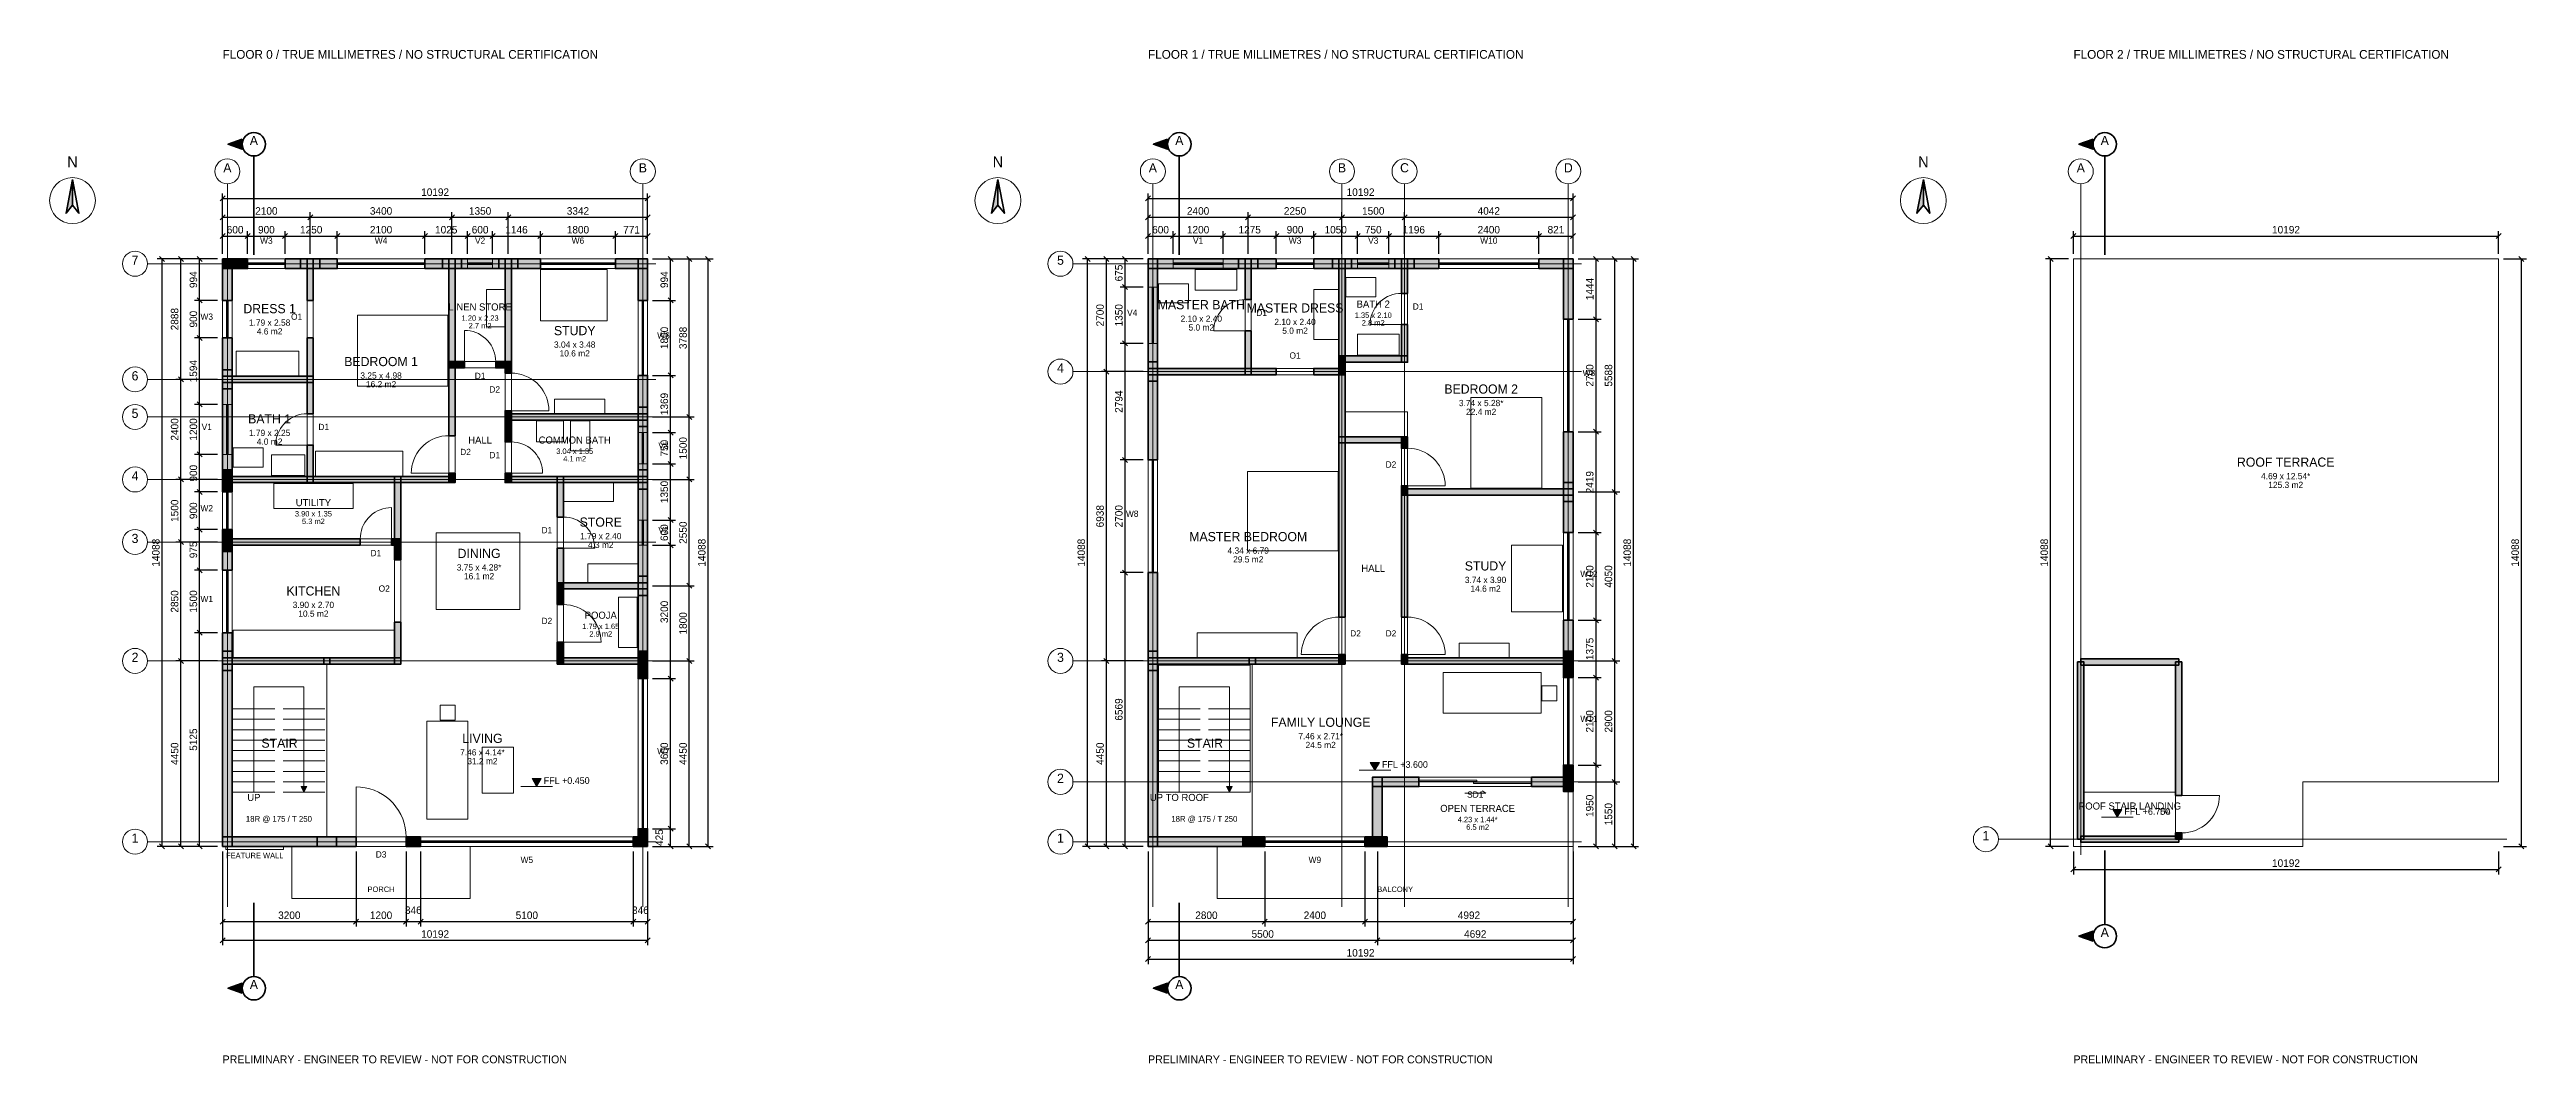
# Model space of a CAD drawing. Header units: millimetres. Extents: x -4150 to 55246, y -5203 to 19109.
import ezdxf
from ezdxf.enums import TextEntityAlignment as Align

# ---------------------------------------------------------------- set-up
doc = ezdxf.new("R2010")
doc.units = ezdxf.units.MM
for name, color, linetype, lineweight in [('A-ANNO', 7, 'Continuous', 18), ('A-DIMS', 7, 'Continuous', 13), ('A-DOOR', 3, 'Continuous', 18), ('A-EXT', 30, 'Continuous', 18), ('A-FLOR', 8, 'Continuous', 13), ('A-FURN', 8, 'Continuous', 13), ('A-GRID', 8, 'Continuous', 13), ('A-LEVL', 7, 'Continuous', 13), ('A-SECT', 1, 'Continuous', 35), ('A-STAIR', 7, 'Continuous', 18), ('A-TAGS', 1, 'Continuous', 13), ('A-WALL', 7, 'Continuous', 35), ('A-WIND', 4, 'Continuous', 18)]:
    doc.layers.add(name, color=color, linetype=linetype, lineweight=lineweight)
doc.dimstyles.new('FF-ARCH', dxfattribs={"dimtxt": 180, "dimasz": 90, "dimexe": 120, "dimexo": 120, "dimgap": 60, "dimtad": 1, "dimdec": 0, "dimtsz": 60, "dimcen": 2.5, "dimazin": 3, "dimtfac": 1, "dimtmove": 0, "dimatfit": 3})

msp = doc.modelspace()

# ---------------------------------------------------------------- texts
at = {"layer": 'A-ANNO'}
for s, height, p in [('FLOOR 0 / TRUE MILLIMETRES / NO STRUCTURAL CERTIFICATION', 210, (0, 18888)), ('FLOOR 1 / TRUE MILLIMETRES / NO STRUCTURAL CERTIFICATION', 210, (22192, 18888)), ('FLOOR 2 / TRUE MILLIMETRES / NO STRUCTURAL CERTIFICATION', 210, (44384, 18888)), ('PRELIMINARY - ENGINEER TO REVIEW - NOT FOR CONSTRUCTION', 190, (0, -5200)), ('PRELIMINARY - ENGINEER TO REVIEW - NOT FOR CONSTRUCTION', 190, (22192, -5200)), ('PRELIMINARY - ENGINEER TO REVIEW - NOT FOR CONSTRUCTION', 190, (44384, -5200))]:
    msp.add_text(s, height=height, dxfattribs=at).set_placement(p)
for s, height, p in [('N', 260, (-3600, 16208)), ('N', 260, (18592, 16208)), ('N', 260, (40784, 16208)), ('MASTER BATH', 220, (23469.5, 12815)), ('BATH 2', 170, (27592, 12870)), ('DRESS 1', 220, (1127.5, 12721)), ('1.79 x 2.58', 150, (1127.5, 12441.5)), ('LINEN STORE', 170, (6175, 12801)), ('1.20 x 2.23', 130, (6175, 12566)), ('2.7 m2', 130, (6175, 12384)), ('STUDY', 220, (8443.5, 12193.5)), ('2.10 x 2.40', 150, (23469.5, 12535.5)), ('5.0 m2', 150, (23469.5, 12325.5)), ('MASTER DRESS', 220, (25717, 12737.5)), ('2.10 x 2.40', 150, (25717, 12458)), ('1.35 x 2.10', 130, (27592, 12635)), ('2.8 m2', 130, (27592, 12453)), ('4.6 m2', 150, (1127.5, 12231.5)), ('3.04 x 3.48', 150, (8443.5, 11914)), ('10.6 m2', 150, (8443.5, 11704)), ('5.0 m2', 150, (25717, 12248)), ('BEDROOM 1', 220, (3800, 11452)), ('3.25 x 4.98', 150, (3800, 11172.5)), ('16.2 m2', 150, (3800, 10962.5)), ('BEDROOM 2', 220, (30180.4, 10793.1)), ('3.74 x 5.28*', 150, (30180.4, 10513.6)), ('BATH 1', 220, (1127.5, 10077)), ('22.4 m2', 150, (30180.4, 10303.6)), ('1.79 x 2.25', 150, (1127.5, 9797.5)), ('4.0 m2', 150, (1127.5, 9587.5)), ('HALL', 170, (6175, 9609.5)), ('COMMON BATH', 170, (8443.5, 9609.5)), ('3.04 x 1.35', 130, (8443.5, 9374.5)), ('4.1 m2', 130, (8443.5, 9192.5)), ('ROOF TERRACE', 220, (49473.1, 9040.2)), ('4.69 x 12.54*', 150, (49473.1, 8760.7)), ('UTILITY', 170, (2177.5, 8109.5)), ('125.3 m2', 150, (49473.1, 8550.7)), ('3.90 x 1.35', 130, (2177.5, 7874.5)), ('5.3 m2', 130, (2177.5, 7692.5)), ('STORE', 220, (9068.5, 7602)), ('DINING', 220, (6150, 6852)), ('1.79 x 2.40', 150, (9068.5, 7322.5)), ('4.3 m2', 150, (9068.5, 7112.5)), ('MASTER BEDROOM', 220, (24594.5, 7254.5)), ('4.34 x 6.79', 150, (24594.5, 6975)), ('3.75 x 4.28*', 150, (6150, 6572.5)), ('16.1 m2', 150, (6150, 6362.5)), ('29.5 m2', 150, (24594.5, 6765)), ('HALL', 170, (27592, 6534.5)), ('STUDY', 220, (30285.5, 6552)), ('KITCHEN', 220, (2177.5, 5952)), ('3.74 x 3.90', 150, (30285.5, 6272.5)), ('14.6 m2', 150, (30285.5, 6062.5)), ('3.90 x 2.70', 150, (2177.5, 5672.5)), ('10.5 m2', 150, (2177.5, 5462.5)), ('POOJA', 170, (9068.5, 5409.5)), ('1.79 x 1.65', 130, (9068.5, 5174.5)), ('2.9 m2', 130, (9068.5, 4992.5)), ('FAMILY LOUNGE', 220, (26331.6, 2803.2)), ('STAIR', 220, (1365, 2302)), ('LIVING', 220, (6231, 2417)), ('STAIR', 220, (23557, 2302)), ('7.46 x 2.71*', 150, (26331.6, 2523.7)), ('24.5 m2', 150, (26331.6, 2313.7)), ('7.46 x 4.14*', 150, (6231, 2137.5)), ('31.2 m2', 150, (6231, 1927.5)), ('OPEN TERRACE', 170, (30095.5, 777)), ('4.23 x 1.44*', 130, (30095.5, 542)), ('ROOF STAIR LANDING', 170, (45734, 834.5)), ('6.5 m2', 130, (30095.5, 360))]:
    msp.add_text(s, height=height, dxfattribs=at).set_placement(p, align=Align.BOTTOM_CENTER)
at = {"layer": 'A-EXT'}
for s, p in [('FEATURE WALL', (770, -320)), ('PORCH', (3800, -1130)), ('BALCONY', (28118, -1130))]:
    msp.add_text(s, height=130, dxfattribs=at).set_placement(p, align=Align.BOTTOM_CENTER)
at = {"layer": 'A-GRID'}
for s, p in [('A', (115, 16098)), ('B', (10077, 16098)), ('A', (22307, 16098)), ('B', (26842, 16098)), ('C', (28342, 16098)), ('D', (32269, 16098)), ('A', (44559, 16098)), ('7', (-2100, 13883)), ('5', (20092, 13883)), ('6', (-2100, 11110)), ('4', (20092, 11298)), ('5', (-2100, 10210)), ('4', (-2100, 8710)), ('3', (-2100, 7210)), ('2', (-2100, 4360)), ('3', (20092, 4360)), ('2', (20092, 1460)), ('1', (-2100, 25)), ('1', (20092, 25)), ('1', (42284, 85))]:
    msp.add_text(s, height=220, dxfattribs=at).set_placement(p, align=Align.BOTTOM_CENTER)
at = {"layer": 'A-LEVL'}
for s, p in [('FFL +3.600', (27801.6, 1886.2)), ('FFL +0.450', (7701, 1500)), ('FFL +6.750', (45604, 760))]:
    msp.add_text(s, height=160, dxfattribs=at).set_placement(p)
at = {"layer": 'A-SECT'}
for p in [(750, 16753), (22942, 16753), (45134, 16753), (45134, -2235), (750, -3485), (22942, -3485)]:
    msp.add_text('A', height=220, dxfattribs=at).set_placement(p, align=Align.BOTTOM_CENTER)
at = {"layer": 'A-STAIR'}
for s, height, p in [('UP', 170, (750, 1040)), ('UP TO ROOF', 170, (22942, 1040)), ('18R @ 175 / T 250', 140, (1350, 550)), ('18R @ 175 / T 250', 140, (23542, 550))]:
    msp.add_text(s, height=height, dxfattribs=at).set_placement(p, align=Align.BOTTOM_CENTER)
at = {"layer": 'A-TAGS'}
for s, p in [('W3', (1050, 14408)), ('W4', (3800, 14408)), ('V2', (6175, 14408)), ('W6', (8521, 14408)), ('V1', (23392, 14408)), ('W3', (25717, 14408)), ('V3', (27592, 14408)), ('W10', (30363, 14408)), ('W3', (-380, 12584)), ('O1', (1775, 12584)), ('V4', (21812, 12678)), ('D1', (24917, 12678)), ('D1', (28667, 12828)), ('W6', (10572, 12134)), ('D1', (6175, 11165)), ('O1', (25717, 11653)), ('W8', (32764, 11234)), ('D2', (6525, 10840)), ('V1', (-380, 9940)), ('D1', (2425, 9940)), ('D2', (5825, 9340)), ('V3', (10572, 9490)), ('D1', (6525, 9265)), ('D2', (28017, 9040)), ('W2', (-380, 7990)), ('W8', (21812, 7859)), ('D1', (7775, 7465)), ('V2', (10572, 7465)), ('D1', (3675, 6915)), ('W12', (32764, 6415)), ('W1', (-380, 5815)), ('O2', (3875, 6065)), ('D2', (7775, 5290)), ('D2', (27167, 4990)), ('D2', (28017, 4990)), ('W11', (32764, 2940)), ('W7', (10572, 2165)), ('SD1', (30038, 1125)), ('D4', (46584, 715)), ('D3', (3800, -310)), ('W5', (7296, -440)), ('W9', (26192, -440))]:
    msp.add_text(s, height=150, dxfattribs=at).set_placement(p, align=Align.BOTTOM_CENTER)

# ---------------------------------------------------------------- dimensions: what is measured, and where the dimension line sits
at = {"layer": 'A-DIMS'}
for base, p1, p2 in [((0, 15538), (0, 14088), (10192, 14088)), ((22192, 15538), (22192, 14088), (32384, 14088)), ((0, 15088), (0, 14088), (2100, 14088)), ((0, 14638), (0, 14088), (600, 14088)), ((600, 14638), (600, 14088), (1500, 14088)), ((1500, 14638), (1500, 14088), (2750, 14088)), ((2100, 15088), (2100, 14088), (5500, 14088)), ((2750, 14638), (2750, 14088), (4850, 14088)), ((4850, 14638), (4850, 14088), (5875, 14088)), ((5500, 15088), (5500, 14088), (6850, 14088)), ((5875, 14638), (5875, 14088), (6475, 14088)), ((6475, 14638), (6475, 14088), (7621, 14088)), ((6850, 15088), (6850, 14088), (10192, 14088)), ((7621, 14638), (7621, 14088), (9421, 14088)), ((9421, 14638), (9421, 14088), (10192, 14088)), ((22192, 15088), (22192, 14088), (24592, 14088)), ((22192, 14638), (22192, 14088), (22792, 14088)), ((22792, 14638), (22792, 14088), (23992, 14088)), ((23992, 14638), (23992, 14088), (25267, 14088)), ((24592, 15088), (24592, 14088), (26842, 14088)), ((25267, 14638), (25267, 14088), (26167, 14088)), ((26167, 14638), (26167, 14088), (27217, 14088)), ((26842, 15088), (26842, 14088), (28342, 14088)), ((27217, 14638), (27217, 14088), (27967, 14088)), ((27967, 14638), (27967, 14088), (29163, 14088)), ((28342, 15088), (28342, 14088), (32384, 14088)), ((29163, 14638), (29163, 14088), (31563, 14088)), ((31563, 14638), (31563, 14088), (32384, 14088)), ((44384, 14638), (44384, 14088), (54576, 14088)), ((0, -1800), (0, 0), (3200, 0)), ((0, -2250), (0, 0), (10192, 0)), ((3200, -1800), (3200, 0), (4400, 0)), ((4400, -1800), (4400, 0), (4746, 0)), ((4746, -1800), (4746, 0), (9846, 0)), ((9846, -1800), (9846, 0), (10192, 0)), ((22192, -1800), (22192, 0), (24992, 0)), ((22192, -2250), (22192, 0), (27692, 0)), ((22192, -2700), (22192, 0), (32384, 0)), ((24992, -1800), (24992, 0), (27392, 0)), ((27392, -1800), (27392, 0), (32384, 0)), ((27692, -2250), (27692, 0), (32384, 0)), ((44384, -550), (44384, 0), (54576, 0))]:
    msp.add_linear_dim(base=base, p1=p1, p2=p2, dimstyle='FF-ARCH', dxfattribs=at).render()
for base, p1, p2 in [((-1450, 0), (0, 0), (0, 14088)), ((-1000, 11200), (0, 11200), (0, 14088)), ((-550, 13094), (0, 13094), (0, 14088)), ((10742, 13094), (10192, 13094), (10192, 14088)), ((11192, 10300), (10192, 10300), (10192, 14088)), ((11642, 0), (10192, 0), (10192, 14088)), ((20742, 0), (22192, 0), (22192, 14088)), ((21192, 11388), (22192, 11388), (22192, 14088)), ((21642, 13413), (22192, 13413), (22192, 14088)), ((32934, 12644), (32384, 12644), (32384, 14088)), ((33384, 8500), (32384, 8500), (32384, 14088)), ((33834, 0), (32384, 0), (32384, 14088)), ((43834, 0), (44384, 0), (44384, 14088)), ((55126, 0), (54576, 0), (54576, 14088)), ((-550, 12194), (0, 12194), (0, 13094)), ((10742, 11294), (10192, 11294), (10192, 13094)), ((21642, 12063), (22192, 12063), (22192, 13413)), ((32934, 9944), (32384, 9944), (32384, 12644)), ((-550, 10600), (0, 10600), (0, 12194)), ((21642, 9269), (22192, 9269), (22192, 12063)), ((10742, 9925), (10192, 9925), (10192, 11294)), ((21192, 4450), (22192, 4450), (22192, 11388)), ((-1000, 8800), (0, 8800), (0, 11200)), ((-550, 9400), (0, 9400), (0, 10600)), ((11192, 8800), (10192, 8800), (10192, 10300)), ((10742, 9175), (10192, 9175), (10192, 9925)), ((32934, 7525), (32384, 7525), (32384, 9944)), ((-550, 8500), (0, 8500), (0, 9400)), ((10742, 7825), (10192, 7825), (10192, 9175)), ((21642, 6569), (22192, 6569), (22192, 9269)), ((-1000, 7300), (0, 7300), (0, 8800)), ((-550, 7600), (0, 7600), (0, 8500)), ((11192, 6250), (10192, 6250), (10192, 8800)), ((33384, 4450), (32384, 4450), (32384, 8500)), ((10742, 7225), (10192, 7225), (10192, 7825)), ((-1000, 4450), (0, 4450), (0, 7300)), ((-550, 6625), (0, 6625), (0, 7600)), ((10742, 4025), (10192, 4025), (10192, 7225)), ((32934, 5425), (32384, 5425), (32384, 7525)), ((-550, 5125), (0, 5125), (0, 6625)), ((21642, 0), (22192, 0), (22192, 6569)), ((11192, 4450), (10192, 4450), (10192, 6250)), ((32934, 4050), (32384, 4050), (32384, 5425)), ((-550, 0), (0, 0), (0, 5125)), ((-1000, 0), (0, 0), (0, 4450)), ((11192, 0), (10192, 0), (10192, 4450)), ((21192, 0), (22192, 0), (22192, 4450)), ((33384, 1550), (32384, 1550), (32384, 4450)), ((10742, 425), (10192, 425), (10192, 4025)), ((32934, 1950), (32384, 1950), (32384, 4050)), ((32934, 0), (32384, 0), (32384, 1950)), ((33384, 0), (32384, 0), (32384, 1550)), ((10742, 0), (10192, 0), (10192, 425))]:
    msp.add_linear_dim(base=base, p1=p1, p2=p2, angle=90, dimstyle='FF-ARCH', dxfattribs=at).render()

# ---------------------------------------------------------------- hatches: boundary and pattern name
at = {"layer": 'A-LEVL'}
for points in [[(27521.6, 2016.2), (27741.6, 2016.2), (27631.6, 1826.2)], [(7421, 1630), (7641, 1630), (7531, 1440)], [(45324, 890), (45544, 890), (45434, 700)]]:
    msp.add_hatch(color=7, dxfattribs=at).paths.add_polyline_path(points)
at = {"layer": 'A-SECT'}
for points in [[(470, 16958), (130, 16838), (470, 16718)], [(22662, 16958), (22322, 16838), (22662, 16718)], [(44854, 16958), (44514, 16838), (44854, 16718)], [(44854, -2270), (44514, -2150), (44854, -2030)], [(470, -3520), (130, -3400), (470, -3280)], [(22662, -3520), (22322, -3400), (22662, -3280)]]:
    msp.add_hatch(color=7, dxfattribs=at).paths.add_polyline_path(points)
at = {"layer": 'A-STAIR'}
for points in [[(1880, 1440), (2020, 1440), (1950, 1300)], [(24072, 1440), (24212, 1440), (24142, 1300)]]:
    msp.add_hatch(color=7, dxfattribs=at).paths.add_polyline_path(points)
at = {"layer": 'A-WALL'}
for points in [[(-3600, 15994), (-3754, 15185.5), (-3600, 15378)], [(18592, 15994), (18438, 15185.5), (18592, 15378)], [(40784, 15994), (40630, 15185.5), (40784, 15378)], [(0, 14088), (230, 14088), (230, 13094), (0, 13094), (0, 14088)], [(0, 13858), (0, 14088), (600, 14088), (600, 13858), (0, 13858)], [(1500, 13858), (1500, 14088), (2330, 14088), (2330, 13858), (1500, 13858)], [(2100, 13858), (1870, 13858), (1870, 14088), (2750, 14088), (2750, 13858), (2100, 13858)], [(2025, 14088), (2175, 14088), (2175, 13094), (2025, 13094), (2025, 14088)], [(4850, 13858), (4850, 14088), (5730, 14088), (5730, 13858), (4850, 13858)], [(7080, 13858), (5500, 13858), (5270, 13858), (5270, 14088), (7080, 14088), (7080, 13858)], [(5575, 11550), (5575, 11475), (5425, 11475), (5425, 14088), (5575, 14088), (5575, 11550)], [(6620, 13858), (6620, 14088), (7621, 14088), (7621, 13858), (6850, 13858), (6620, 13858)], [(6925, 11550), (6925, 11475), (6775, 11475), (6775, 14088), (6925, 14088), (6925, 11550)], [(10192, 14088), (10192, 13858), (9421, 13858), (9421, 14088), (10192, 14088)], [(9962, 14088), (10192, 14088), (10192, 13094), (9962, 13094), (9962, 14088)], [(22422, 11388), (22422, 11158), (22192, 11158), (22192, 14088), (22422, 14088), (22422, 11388)], [(24822, 13858), (22192, 13858), (22192, 14088), (24822, 14088), (24822, 13858)], [(24592, 13858), (24362, 13858), (24362, 14088), (25267, 14088), (25267, 13858), (24592, 13858)], [(24517, 14088), (24667, 14088), (24667, 13113), (24517, 13113), (24517, 14088)], [(26167, 13858), (26167, 14088), (27072, 14088), (27072, 13858), (26167, 13858)], [(28572, 13858), (26842, 13858), (26612, 13858), (26612, 14088), (28572, 14088), (28572, 13858)], [(26917, 11688), (26917, 11613), (26767, 11613), (26767, 14088), (26917, 14088), (26917, 11688)], [(28112, 13858), (28112, 14088), (29163, 14088), (29163, 13858), (28342, 13858), (28112, 13858)], [(28267, 14088), (28417, 14088), (28417, 13263), (28267, 13263), (28267, 14088)], [(32384, 14088), (32384, 13858), (31563, 13858), (31563, 14088), (32384, 14088)], [(32154, 14088), (32384, 14088), (32384, 12644), (32154, 12644), (32154, 14088)], [(28417, 11613), (28267, 11613), (28267, 12513), (28417, 12513), (28417, 11688), (28417, 11613)], [(230, 10970), (0, 10970), (0, 12194), (230, 12194), (230, 11200), (230, 10970)], [(2175, 11125), (2025, 11125), (2025, 12194), (2175, 12194), (2175, 11200), (2175, 11125)], [(24667, 11313), (24517, 11313), (24517, 12363), (24667, 12363), (24667, 11388), (24667, 11313)], [(230, 11430), (230, 8800), (230, 8570), (0, 8570), (0, 11430), (230, 11430)], [(5575, 11625), (5575, 9850), (5425, 9850), (5425, 11550), (5425, 11625), (5575, 11625)], [(5500, 11475), (5425, 11475), (5425, 11625), (5800, 11625), (5800, 11475), (5500, 11475)], [(6925, 11475), (6550, 11475), (6550, 11625), (6850, 11625), (6925, 11625), (6925, 11475)], [(6925, 11625), (6925, 11350), (6775, 11350), (6775, 11550), (6775, 11625), (6925, 11625)], [(9962, 11294), (10192, 11294), (10192, 10070), (9962, 10070), (9962, 11294)], [(22422, 9269), (22192, 9269), (22192, 11618), (22422, 11618), (22422, 9269)], [(24667, 11463), (24667, 11313), (22192, 11313), (22192, 11463), (24592, 11463), (24667, 11463)], [(24592, 11313), (24517, 11313), (24517, 11463), (25267, 11463), (25267, 11313), (24592, 11313)], [(26917, 11313), (26167, 11313), (26167, 11463), (26842, 11463), (26917, 11463), (26917, 11313)], [(26767, 11763), (26917, 11763), (26917, 11388), (26917, 11313), (26767, 11313), (26767, 11688), (26767, 11763)], [(28417, 11763), (28417, 11613), (26842, 11613), (26767, 11613), (26767, 11763), (28342, 11763), (28417, 11763)], [(26767, 11463), (26917, 11463), (26917, 9750), (26917, 9675), (26767, 9675), (26767, 11388), (26767, 11463)], [(2175, 11275), (2175, 11125), (0, 11125), (0, 11275), (2100, 11275), (2175, 11275)], [(2175, 11275), (2175, 10375), (2025, 10375), (2025, 11200), (2025, 11275), (2175, 11275)], [(6925, 10300), (6925, 10225), (6775, 10225), (6775, 10450), (6925, 10450), (6925, 10300)], [(6925, 10375), (6925, 9700), (6775, 9700), (6775, 10300), (6775, 10375), (6925, 10375)], [(6850, 10225), (6775, 10225), (6775, 10375), (10192, 10375), (10192, 10225), (6850, 10225)], [(9962, 10530), (10192, 10530), (10192, 8570), (9962, 8570), (9962, 10300), (9962, 10530)], [(2175, 8800), (2175, 8725), (2025, 8725), (2025, 9625), (2175, 9625), (2175, 8800)], [(26917, 9825), (26917, 5500), (26767, 5500), (26767, 9750), (26767, 9825), (26917, 9825)], [(28417, 9825), (28417, 9675), (26842, 9675), (26767, 9675), (26767, 9825), (28342, 9825), (28417, 9825)], [(28417, 9825), (28417, 9550), (28267, 9550), (28267, 9750), (28267, 9825), (28417, 9825)], [(32154, 9944), (32384, 9944), (32384, 8270), (32154, 8270), (32154, 9944)], [(230, 8500), (0, 8500), (0, 9030), (230, 9030), (230, 8500)], [(5575, 8800), (5575, 8725), (5425, 8725), (5425, 8950), (5575, 8950), (5575, 8800)], [(6925, 8800), (6925, 8725), (6775, 8725), (6775, 8950), (6925, 8950), (6925, 8800)], [(9962, 9030), (10192, 9030), (10192, 6020), (9962, 6020), (9962, 8800), (9962, 9030)], [(2175, 8875), (2175, 8725), (0, 8725), (0, 8875), (2100, 8875), (2175, 8875)], [(4275, 8875), (4275, 8725), (2100, 8725), (2025, 8725), (2025, 8875), (4200, 8875), (4275, 8875)], [(4125, 8875), (4275, 8875), (4275, 7300), (4275, 7225), (4125, 7225), (4125, 8800), (4125, 8875)], [(5575, 8875), (5575, 8725), (4200, 8725), (4125, 8725), (4125, 8875), (5500, 8875), (5575, 8875)], [(8175, 8875), (8175, 8725), (6850, 8725), (6775, 8725), (6775, 8875), (8100, 8875), (8175, 8875)], [(8175, 8875), (8175, 7900), (8025, 7900), (8025, 8800), (8025, 8875), (8175, 8875)], [(8100, 8725), (8025, 8725), (8025, 8875), (10192, 8875), (10192, 8725), (8100, 8725)], [(28417, 8500), (28417, 8425), (28267, 8425), (28267, 8650), (28417, 8650), (28417, 8500)], [(28417, 8575), (28417, 5500), (28267, 5500), (28267, 8500), (28267, 8575), (28417, 8575)], [(28342, 8425), (28267, 8425), (28267, 8575), (32384, 8575), (32384, 8425), (28342, 8425)], [(32384, 8730), (32384, 7525), (32154, 7525), (32154, 8500), (32154, 8730), (32384, 8730)], [(230, 7300), (230, 7070), (0, 7070), (0, 7600), (230, 7600), (230, 7300)], [(230, 6625), (0, 6625), (0, 7530), (230, 7530), (230, 6625)], [(0, 7225), (0, 7375), (3300, 7375), (3300, 7225), (0, 7225)], [(4275, 7225), (4050, 7225), (4050, 7375), (4200, 7375), (4275, 7375), (4275, 7225)], [(4275, 7375), (4275, 6875), (4125, 6875), (4125, 7300), (4125, 7375), (4275, 7375)], [(8175, 6250), (8175, 6175), (8025, 6175), (8025, 7150), (8175, 7150), (8175, 6250)], [(22422, 4450), (22422, 4220), (22192, 4220), (22192, 6569), (22422, 6569), (22422, 4450)], [(8175, 6325), (8175, 5800), (8025, 5800), (8025, 6250), (8025, 6325), (8175, 6325)], [(8100, 6175), (8025, 6175), (8025, 6325), (10192, 6325), (10192, 6175), (8100, 6175)], [(9962, 6480), (10192, 6480), (10192, 4220), (9962, 4220), (9962, 6250), (9962, 6480)], [(4275, 4450), (4275, 4375), (4125, 4375), (4125, 5375), (4275, 5375), (4275, 4450)], [(32384, 4220), (32154, 4220), (32154, 5425), (32384, 5425), (32384, 4220)], [(230, 4450), (230, 4220), (0, 4220), (0, 5125), (230, 5125), (230, 4450)], [(8175, 4450), (8175, 4375), (8025, 4375), (8025, 4900), (8175, 4900), (8175, 4450)], [(230, 4680), (230, 0), (0, 0), (0, 4680), (230, 4680)], [(2575, 4525), (2575, 4375), (0, 4375), (0, 4525), (2500, 4525), (2575, 4525)], [(4275, 4525), (4275, 4375), (2500, 4375), (2425, 4375), (2425, 4525), (4200, 4525), (4275, 4525)], [(8100, 4375), (8025, 4375), (8025, 4525), (10192, 4525), (10192, 4375), (8100, 4375)], [(10192, 4680), (10192, 4025), (9962, 4025), (9962, 4450), (9962, 4680), (10192, 4680)], [(22422, 4680), (22422, 0), (22192, 0), (22192, 4680), (22422, 4680)], [(24767, 4525), (24767, 4375), (22192, 4375), (22192, 4525), (24692, 4525), (24767, 4525)], [(26917, 4525), (26917, 4375), (24692, 4375), (24617, 4375), (24617, 4525), (26842, 4525), (26917, 4525)], [(26917, 4450), (26917, 4375), (26767, 4375), (26767, 4600), (26917, 4600), (26917, 4450)], [(28417, 4450), (28417, 4375), (28267, 4375), (28267, 4600), (28417, 4600), (28417, 4450)], [(28342, 4375), (28267, 4375), (28267, 4525), (32384, 4525), (32384, 4375), (28342, 4375)], [(32384, 4680), (32384, 4050), (32154, 4050), (32154, 4450), (32154, 4680), (32384, 4680)], [(44484, 4425), (44634, 4425), (44634, 175), (44484, 175), (44484, 4425)], [(46909, 4500), (46909, 4350), (44559, 4350), (44559, 4500), (46909, 4500)], [(46984, 4425), (46984, 1225), (46834, 1225), (46834, 4425), (46984, 4425)], [(32384, 1320), (32154, 1320), (32154, 1950), (32384, 1950), (32384, 1320)], [(27577, 1665), (27807, 1665), (27807, 0), (27577, 0), (27577, 1550), (27577, 1665)], [(27577, 1435), (27577, 1665), (28688, 1665), (28688, 1435), (27692, 1435), (27577, 1435)], [(32384, 1665), (32384, 1435), (31388, 1435), (31388, 1665), (32384, 1665)], [(2730, 230), (2730, 0), (0, 0), (0, 230), (2500, 230), (2730, 230)], [(3200, 0), (2270, 0), (2270, 230), (3200, 230), (3200, 0)], [(4400, 0), (4400, 230), (4746, 230), (4746, 0), (4400, 0)], [(10192, 0), (9846, 0), (9846, 230), (10192, 230), (10192, 0)], [(10192, 0), (9962, 0), (9962, 425), (10192, 425), (10192, 0)], [(24922, 230), (24922, 0), (22192, 0), (22192, 230), (24692, 230), (24922, 230)], [(24462, 0), (24462, 230), (24992, 230), (24992, 0), (24462, 0)], [(27922, 0), (27392, 0), (27392, 230), (27692, 230), (27922, 230), (27922, 0)], [(46909, 250), (46909, 100), (44559, 100), (44559, 250), (46909, 250)], [(46984, 175), (46834, 175), (46834, 325), (46984, 325), (46984, 175)]]:
    msp.add_hatch(color=7, dxfattribs=at).paths.add_polyline_path(points)

# ---------------------------------------------------------------- linework, layer by layer
at = {"layer": 'A-ANNO'}
for centre in [(-3600, 15488), (18592, 15488), (40784, 15488)]:
    msp.add_circle(centre, 550, dxfattribs=at)
at = {"layer": 'A-DOOR'}
for p, q in [((2025, 12194), (2025, 13094)), ((2175, 12194), (2175, 13094)), ((28267, 12513), (27517, 12513)), ((5800, 11625), (5800, 12375)), ((24517, 12363), (23767, 12363)), ((25267, 11463), (26167, 11463)), ((25267, 11313), (26167, 11313)), ((6925, 10450), (7825, 10450)), ((2025, 9625), (1275, 9625)), ((5425, 8950), (4525, 8950)), ((6925, 8950), (7675, 8950)), ((28417, 8650), (29317, 8650)), ((4050, 7375), (4050, 8125)), ((8175, 7150), (8925, 7150)), ((4125, 5375), (4125, 6875)), ((4275, 5375), (4275, 6875)), ((8175, 4900), (9075, 4900)), ((26767, 4600), (25867, 4600)), ((28417, 4600), (29317, 4600)), ((3200, 230), (3200, 1430)), ((29788, 1275), (30288, 1275)), ((30288, 1275), (30208, 1335)), ((46984, 1225), (47884, 1225))]:
    msp.add_line(p, q, dxfattribs=at)
for points in [[(24517, 13113), (24447.8, 13109.8), (24379.2, 13100.2), (24311.8, 13084.4), (24246.1, 13062.4), (24182.7, 13034.4), (24122.2, 13000.7), (24065, 12961.5), (24011.7, 12917.3), (23962.7, 12868.3), (23918.5, 12815), (23879.3, 12757.8), (23845.6, 12697.3), (23817.6, 12633.9), (23795.6, 12568.2), (23779.8, 12500.8), (23770.2, 12432.2), (23767, 12363)], [(28267, 13263), (28197.8, 13259.8), (28129.2, 13250.2), (28061.8, 13234.4), (27996.1, 13212.4), (27932.7, 13184.4), (27872.2, 13150.7), (27815, 13111.5), (27761.7, 13067.3), (27712.7, 13018.3), (27668.5, 12965), (27629.3, 12907.8), (27595.6, 12847.3), (27567.6, 12783.9), (27545.6, 12718.2), (27529.8, 12650.8), (27520.2, 12582.2), (27517, 12513)], [(6550, 11625), (6546.8, 11694.2), (6537.2, 11762.8), (6521.4, 11830.2), (6499.4, 11895.9), (6471.4, 11959.3), (6437.7, 12019.8), (6398.5, 12077), (6354.3, 12130.3), (6305.3, 12179.3), (6252, 12223.5), (6194.8, 12262.7), (6134.3, 12296.4), (6070.9, 12324.4), (6005.2, 12346.4), (5937.8, 12362.2), (5869.2, 12371.8), (5800, 12375)], [(6925, 11350), (7008, 11346.2), (7090.4, 11334.7), (7171.3, 11315.6), (7250.1, 11289.2), (7326.2, 11255.6), (7398.8, 11215.2), (7467.4, 11168.2), (7531.3, 11115.1), (7590.1, 11056.3), (7643.2, 10992.4), (7690.2, 10923.8), (7730.6, 10851.2), (7764.2, 10775.1), (7790.6, 10696.3), (7809.7, 10615.4), (7821.2, 10533), (7825, 10450)], [(2025, 10375), (1955.8, 10371.8), (1887.2, 10362.2), (1819.8, 10346.4), (1754.1, 10324.4), (1690.7, 10296.4), (1630.2, 10262.7), (1573, 10223.5), (1519.7, 10179.3), (1470.7, 10130.3), (1426.5, 10077), (1387.3, 10019.8), (1353.6, 9959.3), (1325.6, 9895.9), (1303.6, 9830.2), (1287.8, 9762.8), (1278.2, 9694.2), (1275, 9625)], [(5425, 9850), (5342, 9846.2), (5259.6, 9834.7), (5178.7, 9815.6), (5099.9, 9789.2), (5023.8, 9755.6), (4951.2, 9715.2), (4882.6, 9668.2), (4818.7, 9615.1), (4759.9, 9556.3), (4706.8, 9492.4), (4659.8, 9423.8), (4619.4, 9351.2), (4585.8, 9275.1), (4559.4, 9196.3), (4540.3, 9115.4), (4528.8, 9033), (4525, 8950)], [(6925, 9700), (6994.2, 9696.8), (7062.8, 9687.2), (7130.2, 9671.4), (7195.9, 9649.4), (7259.3, 9621.4), (7319.8, 9587.7), (7377, 9548.5), (7430.3, 9504.3), (7479.3, 9455.3), (7523.5, 9402), (7562.7, 9344.8), (7596.4, 9284.3), (7624.4, 9220.9), (7646.4, 9155.2), (7662.2, 9087.8), (7671.8, 9019.2), (7675, 8950)], [(28417, 9550), (28500, 9546.2), (28582.4, 9534.7), (28663.3, 9515.6), (28742.1, 9489.2), (28818.2, 9455.6), (28890.8, 9415.2), (28959.4, 9368.2), (29023.3, 9315.1), (29082.1, 9256.3), (29135.2, 9192.4), (29182.2, 9123.8), (29222.6, 9051.2), (29256.2, 8975.1), (29282.6, 8896.3), (29301.7, 8815.4), (29313.2, 8733), (29317, 8650)], [(3300, 7375), (3303.2, 7444.2), (3312.8, 7512.8), (3328.6, 7580.2), (3350.6, 7645.9), (3378.6, 7709.3), (3412.3, 7769.8), (3451.5, 7827), (3495.7, 7880.3), (3544.7, 7929.3), (3598, 7973.5), (3655.2, 8012.7), (3715.7, 8046.4), (3779.1, 8074.4), (3844.8, 8096.4), (3912.2, 8112.2), (3980.8, 8121.8), (4050, 8125)], [(8175, 7900), (8244.2, 7896.8), (8312.8, 7887.2), (8380.2, 7871.4), (8445.9, 7849.4), (8509.3, 7821.4), (8569.8, 7787.7), (8627, 7748.5), (8680.3, 7704.3), (8729.3, 7655.3), (8773.5, 7602), (8812.7, 7544.8), (8846.4, 7484.3), (8874.4, 7420.9), (8896.4, 7355.2), (8912.2, 7287.8), (8921.8, 7219.2), (8925, 7150)], [(8175, 5800), (8258, 5796.2), (8340.4, 5784.7), (8421.3, 5765.6), (8500.1, 5739.2), (8576.2, 5705.6), (8648.8, 5665.2), (8717.4, 5618.2), (8781.3, 5565.1), (8840.1, 5506.3), (8893.2, 5442.4), (8940.2, 5373.8), (8980.6, 5301.2), (9014.2, 5225.1), (9040.6, 5146.3), (9059.7, 5065.4), (9071.2, 4983), (9075, 4900)], [(26767, 5500), (26684, 5496.2), (26601.6, 5484.7), (26520.7, 5465.6), (26441.9, 5439.2), (26365.8, 5405.6), (26293.2, 5365.2), (26224.6, 5318.2), (26160.7, 5265.1), (26101.9, 5206.3), (26048.8, 5142.4), (26001.8, 5073.8), (25961.4, 5001.2), (25927.8, 4925.1), (25901.4, 4846.3), (25882.3, 4765.4), (25870.8, 4683), (25867, 4600)], [(28417, 5500), (28500, 5496.2), (28582.4, 5484.7), (28663.3, 5465.6), (28742.1, 5439.2), (28818.2, 5405.6), (28890.8, 5365.2), (28959.4, 5318.2), (29023.3, 5265.1), (29082.1, 5206.3), (29135.2, 5142.4), (29182.2, 5073.8), (29222.6, 5001.2), (29256.2, 4925.1), (29282.6, 4846.3), (29301.7, 4765.4), (29313.2, 4683), (29317, 4600)], [(4400, 230), (4394.9, 340.7), (4379.6, 450.5), (4354.2, 558.4), (4319, 663.5), (4274.2, 764.9), (4220.3, 861.7), (4157.6, 953.2), (4086.8, 1038.4), (4008.4, 1116.8), (3923.2, 1187.6), (3831.7, 1250.3), (3734.9, 1304.2), (3633.5, 1349), (3528.4, 1384.2), (3420.5, 1409.6), (3310.7, 1424.9), (3200, 1430)], [(46984, 325), (47067, 328.8), (47149.4, 340.3), (47230.3, 359.4), (47309.1, 385.8), (47385.2, 419.4), (47457.8, 459.8), (47526.4, 506.8), (47590.3, 559.9), (47649.1, 618.7), (47702.2, 682.6), (47749.2, 751.2), (47789.6, 823.8), (47823.2, 899.9), (47849.6, 978.7), (47868.7, 1059.6), (47880.2, 1142), (47884, 1225)]]:
    msp.add_lwpolyline(points, dxfattribs=at)
for points in [[(28688, 1556), (30078, 1556), (30078, 1588), (28688, 1588)], [(29998, 1512), (31388, 1512), (31388, 1544), (29998, 1544)]]:
    msp.add_lwpolyline(points, close=True, dxfattribs=at)
at = {"layer": 'A-EXT'}
for points in [[(80, -70), (1460, -70), (1460, 0), (80, 0)], [(1660, -1250), (5940, -1250), (5940, 0), (1660, 0)], [(23852, -1250), (32384, -1250), (32384, 0), (23852, 0)]]:
    msp.add_lwpolyline(points, close=True, dxfattribs=at)
at = {"layer": 'A-FLOR'}
for points in [[(10192, 0), (10192, 14088), (0, 14088), (0, 0), (10192, 0)], [(2025, 11275), (230, 11275), (230, 11430), (230, 13858), (1870, 13858), (2025, 13858)], [(5425, 13858), (5425, 11625), (5425, 11550), (5425, 11475), (5425, 8875), (4275, 8875), (4200, 8875), (4125, 8875), (2175, 8875), (2175, 11125), (2175, 11200), (2175, 11275), (2175, 13858), (2330, 13858), (5270, 13858)], [(5730, 13858), (6620, 13858), (6775, 13858), (6775, 11625), (5575, 11625), (5575, 13858)], [(6925, 11475), (6925, 11550), (6925, 11625), (6925, 13858), (7080, 13858), (9962, 13858), (9962, 10530), (9962, 10375), (6925, 10375)], [(22192, 0), (22192, 14088), (32384, 14088), (32384, 0), (22192, 0)], [(22422, 11463), (22422, 11618), (22422, 13858), (24362, 13858), (24517, 13858), (24517, 11463)], [(26767, 11613), (26767, 11463), (24667, 11463), (24667, 13858), (24822, 13858), (26612, 13858), (26767, 13858), (26767, 11763), (26767, 11688)], [(26917, 11613), (28267, 11613), (28417, 11613), (28417, 11688), (28417, 11763), (28417, 13858), (28572, 13858), (32154, 13858), (32154, 8730), (32154, 8575), (28417, 8575), (28417, 9675), (28417, 9825), (28342, 9825), (28267, 9825), (26917, 9825), (26917, 11313), (26917, 11388), (26917, 11463)], [(27072, 13858), (28112, 13858), (28267, 13858), (28267, 11763), (26917, 11763), (26917, 13858)], [(44384, 14088), (54576, 14088), (54576, 1550), (49884, 1550), (49884, 0), (44384, 0)], [(44384, 14088), (54576, 14088), (54576, 1550), (49884, 1550), (49884, 0), (44384, 0), (44384, 14088)], [(5575, 8800), (5575, 8875), (5575, 11475), (6775, 11475), (6775, 10375), (6775, 10300), (6775, 10225), (6775, 8875), (6775, 8800)], [(26767, 9675), (26767, 4525), (24767, 4525), (24692, 4525), (24617, 4525), (22422, 4525), (22422, 4680), (22422, 11158), (22422, 11313), (24517, 11313), (24592, 11313), (24667, 11313), (26767, 11313), (26767, 9825), (26767, 9750)], [(230, 8875), (230, 9030), (230, 10970), (230, 11125), (2025, 11125), (2025, 8875)], [(8025, 8875), (6925, 8875), (6925, 10225), (9962, 10225), (9962, 10070), (9962, 9030), (9962, 8875), (8175, 8875), (8100, 8875)], [(26917, 4450), (26917, 4525), (26917, 9675), (28267, 9675), (28267, 8575), (28267, 8500), (28267, 8425), (28267, 4525), (28267, 4450)], [(230, 8570), (230, 8725), (2025, 8725), (2100, 8725), (2175, 8725), (4125, 8725), (4125, 7375), (230, 7375), (230, 7530)], [(6775, 8800), (6775, 8725), (6850, 8725), (6925, 8725), (8025, 8725), (8025, 6325), (8025, 6250), (8025, 6175), (8025, 4525), (8025, 4450), (4275, 4450), (4275, 4525), (4275, 7225), (4275, 7300), (4275, 7375), (4275, 8725), (5425, 8725), (5575, 8725), (5575, 8800)], [(9962, 8570), (9962, 6480), (9962, 6325), (8175, 6325), (8175, 8725), (9962, 8725)], [(28417, 4525), (28417, 8425), (32154, 8425), (32154, 8270), (32154, 4680), (32154, 4525)], [(230, 4680), (230, 7070), (230, 7225), (4125, 7225), (4125, 4525), (2575, 4525), (2500, 4525), (2425, 4525), (230, 4525)], [(9962, 4525), (8175, 4525), (8175, 6175), (9962, 6175), (9962, 6020), (9962, 4680)], [(2500, 230), (2270, 230), (230, 230), (230, 4220), (230, 4375), (2425, 4375), (2500, 4375)], [(8025, 4450), (8025, 4375), (8100, 4375), (8175, 4375), (9962, 4375), (9962, 4220), (9962, 230), (2730, 230), (2500, 230), (2500, 4375), (2575, 4375), (4125, 4375), (4275, 4375), (4275, 4450)], [(24692, 230), (24462, 230), (22422, 230), (22422, 4220), (22422, 4375), (24617, 4375), (24692, 4375)], [(24642, 4350), (22442, 4350), (22442, 1300), (24642, 1300), (24642, 4350)], [(24692, 4375), (24767, 4375), (26767, 4375), (26917, 4375), (26917, 4450), (28267, 4450), (28267, 4375), (28342, 4375), (28417, 4375), (32154, 4375), (32154, 4220), (32154, 1665), (27807, 1665), (27577, 1665), (27577, 1550), (27577, 1435), (27577, 230), (24922, 230), (24692, 230)], [(46834, 4350), (44634, 4350), (44634, 1300), (46834, 1300), (46834, 4350)], [(32384, 0), (27922, 0), (27922, 230), (27807, 230), (27807, 1435), (32154, 1435), (32154, 1320), (32384, 1320)], [(46834, 250), (46834, 1300), (44634, 1300), (44634, 250)]]:
    msp.add_lwpolyline(points, close=True, dxfattribs=at)
msp.add_lwpolyline([(44384, 0), (44384, 14088), (54576, 14088), (54576, 1550), (49884, 1550), (49884, 0), (44384, 0)], dxfattribs=at)
at = {"layer": 'A-FURN'}
for points in [[(9225, 12608), (9225, 13838), (7625, 13838), (7625, 12608)], [(24322, 13338), (24322, 13838), (23322, 13838), (23322, 13338)], [(6775, 12458), (6775, 13358), (6325, 13358), (6325, 12458)], [(23162, 13033), (23162, 13493), (22442, 13493), (22442, 13033)], [(26767, 12158), (26767, 13358), (26167, 13358), (26167, 12158)], [(27657, 13183), (27657, 13643), (26937, 13643), (26937, 13183)], [(5405, 11038), (5405, 12738), (3235, 12738), (3235, 11038)], [(28217, 11783), (28217, 12283), (27217, 12283), (27217, 11783)], [(1825, 11275), (1825, 11875), (325, 11875), (325, 11275)], [(9162, 10375), (9162, 10725), (7962, 10725), (7962, 10375)], [(31634, 8595), (31634, 10765), (29934, 10765), (29934, 8595)], [(8175, 9705), (8175, 10205), (7525, 10205), (7525, 9705)], [(8805, 9485), (8805, 10205), (8345, 10205), (8345, 9485)], [(28417, 9825), (28417, 10425), (26917, 10425), (26917, 9825)], [(970, 9095), (970, 9555), (250, 9555), (250, 9095)], [(1975, 8895), (1975, 9395), (1175, 9395), (1175, 8895)], [(4325, 8875), (4325, 9475), (2225, 9475), (2225, 8875)], [(26747, 7093), (26747, 8993), (24577, 8993), (24577, 7093)], [(3130, 8105), (3130, 8705), (1230, 8705), (1230, 8105)], [(9375, 8275), (9375, 8725), (8175, 8725), (8175, 8275)], [(7125, 5680), (7125, 7520), (5125, 7520), (5125, 5680)], [(32134, 5625), (32134, 7225), (30904, 7225), (30904, 5625)], [(9962, 6325), (9962, 6775), (8762, 6775), (8762, 6325)], [(9942, 4775), (9942, 5975), (9492, 5975), (9492, 4775)], [(4115, 4530), (4115, 5185), (255, 5185), (255, 4530)], [(25767, 4525), (25767, 5125), (23367, 5125), (23367, 4525)], [(30854, 4525), (30854, 4875), (29654, 4875), (29654, 4525)], [(31617, 3195), (31617, 4175), (29267, 4175), (29267, 3195)], [(31997, 3495), (31997, 3855), (31637, 3855), (31637, 3495)], [(5880, 655), (5880, 3005), (4900, 3005), (4900, 655)], [(5580, 3025), (5580, 3385), (5220, 3385), (5220, 3025)], [(6975, 1280), (6975, 2380), (6225, 2380), (6225, 1280)]]:
    msp.add_lwpolyline(points, close=True, dxfattribs=at)
at = {"layer": 'A-GRID'}
for p, q in [((115, -1450), (115, 15888)), ((10077, -1450), (10077, 15888)), ((22307, -1450), (22307, 15888)), ((26842, -1450), (26842, 15888)), ((28342, -1450), (28342, 15888)), ((32269, -1450), (32269, 15888)), ((44559, -200), (44559, 15888)), ((-1800, 13973), (10392, 13973)), ((20392, 13973), (32584, 13973)), ((20392, 11388), (32584, 11388)), ((-1800, 11200), (10392, 11200)), ((-1800, 10300), (10392, 10300)), ((-1800, 8800), (10392, 8800)), ((-1800, 7300), (10392, 7300)), ((-1800, 4450), (10392, 4450)), ((20392, 4450), (32584, 4450)), ((20392, 1550), (32584, 1550)), ((-1800, 115), (10392, 115)), ((20392, 115), (32584, 115)), ((42584, 175), (54776, 175))]:
    msp.add_line(p, q, dxfattribs=at)
for centre in [(115, 16188), (10077, 16188), (22307, 16188), (26842, 16188), (28342, 16188), (32269, 16188), (44559, 16188), (-2100, 13973), (20092, 13973), (-2100, 11200), (20092, 11388), (-2100, 10300), (-2100, 8800), (-2100, 7300), (-2100, 4450), (20092, 4450), (20092, 1550), (-2100, 115), (20092, 115), (42284, 175)]:
    msp.add_circle(centre, 300, dxfattribs=at)
at = {"layer": 'A-LEVL'}
for p, q in [((27251.6, 1826.2), (28011.6, 1826.2)), ((7151, 1440), (7911, 1440)), ((45054, 700), (45814, 700))]:
    msp.add_line(p, q, dxfattribs=at)
for points in [[(27521.6, 2016.2), (27741.6, 2016.2), (27631.6, 1826.2)], [(7421, 1630), (7641, 1630), (7531, 1440)], [(45324, 890), (45544, 890), (45434, 700)]]:
    msp.add_lwpolyline(points, close=True, dxfattribs=at)
at = {"layer": 'A-SECT'}
for p, q in [((750, 16258), (750, 16558)), ((750, 14188), (750, 16258)), ((22942, 16258), (22942, 16558)), ((22942, 14188), (22942, 16258)), ((45134, 16258), (45134, 16558)), ((45134, 14188), (45134, 16258)), ((45134, -100), (45134, -1570)), ((750, -1350), (750, -2820)), ((22942, -1350), (22942, -2820)), ((45134, -1570), (45134, -1870)), ((750, -2820), (750, -3120)), ((22942, -2820), (22942, -3120))]:
    msp.add_line(p, q, dxfattribs=at)
for points in [[(470, 16958), (130, 16838), (470, 16718)], [(22662, 16958), (22322, 16838), (22662, 16718)], [(44854, 16958), (44514, 16838), (44854, 16718)], [(44854, -2270), (44514, -2150), (44854, -2030)], [(470, -3520), (130, -3400), (470, -3280)], [(22662, -3520), (22322, -3400), (22662, -3280)]]:
    msp.add_lwpolyline(points, close=True, dxfattribs=at)
for centre in [(750, 16838), (22942, 16838), (45134, 16838), (45134, -2150), (750, -3400), (22942, -3400)]:
    msp.add_circle(centre, 280, dxfattribs=at)
at = {"layer": 'A-STAIR'}
for p, q in [((250, 3300), (1250, 3300)), ((250, 3050), (1250, 3050)), ((1450, 3300), (2450, 3300)), ((1450, 3050), (2450, 3050)), ((22442, 3300), (23442, 3300)), ((22442, 3050), (23442, 3050)), ((23642, 3300), (24642, 3300)), ((23642, 3050), (24642, 3050)), ((250, 2800), (1250, 2800)), ((250, 2550), (1250, 2550)), ((1450, 2800), (2450, 2800)), ((1450, 2550), (2450, 2550)), ((22442, 2800), (23442, 2800)), ((22442, 2550), (23442, 2550)), ((23642, 2800), (24642, 2800)), ((23642, 2550), (24642, 2550)), ((250, 2300), (1250, 2300)), ((250, 2050), (1250, 2050)), ((250, 1800), (1250, 1800)), ((1450, 2300), (2450, 2300)), ((1450, 2050), (2450, 2050)), ((1450, 1800), (2450, 1800)), ((22442, 2300), (23442, 2300)), ((22442, 2050), (23442, 2050)), ((22442, 1800), (23442, 1800)), ((23642, 2300), (24642, 2300)), ((23642, 2050), (24642, 2050)), ((23642, 1800), (24642, 1800)), ((250, 1550), (1250, 1550)), ((250, 1300), (1250, 1300)), ((1450, 1550), (2450, 1550)), ((1450, 1300), (2450, 1300)), ((22442, 1550), (23442, 1550)), ((22442, 1300), (23442, 1300)), ((23642, 1550), (24642, 1550)), ((23642, 1300), (24642, 1300))]:
    msp.add_line(p, q, dxfattribs=at)
for points in [[(750, 1300), (750, 3825), (1950, 3825), (1950, 1300)], [(22942, 1300), (22942, 3825), (24142, 3825), (24142, 1300)]]:
    msp.add_lwpolyline(points, dxfattribs=at)
for points in [[(1880, 1440), (2020, 1440), (1950, 1300)], [(24072, 1440), (24212, 1440), (24142, 1300)]]:
    msp.add_lwpolyline(points, close=True, dxfattribs=at)
at = {"layer": 'A-WALL'}
for points in [[(-3600, 15994), (-3754, 15185.5), (-3600, 15378)], [(-3600, 15994), (-3446, 15185.5), (-3600, 15378)], [(18592, 15994), (18438, 15185.5), (18592, 15378)], [(18592, 15994), (18746, 15185.5), (18592, 15378)], [(40784, 15994), (40630, 15185.5), (40784, 15378)], [(40784, 15994), (40938, 15185.5), (40784, 15378)], [(0, 14088), (230, 14088), (230, 13094), (0, 13094), (0, 14088)], [(0, 13858), (0, 14088), (600, 14088), (600, 13858), (0, 13858)], [(1500, 13858), (1500, 14088), (2330, 14088), (2330, 13858), (1500, 13858)], [(2100, 13858), (1870, 13858), (1870, 14088), (2750, 14088), (2750, 13858), (2100, 13858)], [(2025, 14088), (2175, 14088), (2175, 13094), (2025, 13094), (2025, 14088)], [(4850, 13858), (4850, 14088), (5730, 14088), (5730, 13858), (4850, 13858)], [(7080, 13858), (5500, 13858), (5270, 13858), (5270, 14088), (7080, 14088), (7080, 13858)], [(5575, 11550), (5575, 11475), (5425, 11475), (5425, 14088), (5575, 14088), (5575, 11550)], [(6620, 13858), (6620, 14088), (7621, 14088), (7621, 13858), (6850, 13858), (6620, 13858)], [(6925, 11550), (6925, 11475), (6775, 11475), (6775, 14088), (6925, 14088), (6925, 11550)], [(10192, 14088), (10192, 13858), (9421, 13858), (9421, 14088), (10192, 14088)], [(9962, 14088), (10192, 14088), (10192, 13094), (9962, 13094), (9962, 14088)], [(22422, 11388), (22422, 11158), (22192, 11158), (22192, 14088), (22422, 14088), (22422, 11388)], [(24822, 13858), (22192, 13858), (22192, 14088), (24822, 14088), (24822, 13858)], [(24592, 13858), (24362, 13858), (24362, 14088), (25267, 14088), (25267, 13858), (24592, 13858)], [(24517, 14088), (24667, 14088), (24667, 13113), (24517, 13113), (24517, 14088)], [(26167, 13858), (26167, 14088), (27072, 14088), (27072, 13858), (26167, 13858)], [(28572, 13858), (26842, 13858), (26612, 13858), (26612, 14088), (28572, 14088), (28572, 13858)], [(26917, 11688), (26917, 11613), (26767, 11613), (26767, 14088), (26917, 14088), (26917, 11688)], [(28112, 13858), (28112, 14088), (29163, 14088), (29163, 13858), (28342, 13858), (28112, 13858)], [(28267, 14088), (28417, 14088), (28417, 13263), (28267, 13263), (28267, 14088)], [(32384, 14088), (32384, 13858), (31563, 13858), (31563, 14088), (32384, 14088)], [(32154, 14088), (32384, 14088), (32384, 12644), (32154, 12644), (32154, 14088)], [(28417, 11613), (28267, 11613), (28267, 12513), (28417, 12513), (28417, 11688), (28417, 11613)], [(230, 10970), (0, 10970), (0, 12194), (230, 12194), (230, 11200), (230, 10970)], [(2175, 11125), (2025, 11125), (2025, 12194), (2175, 12194), (2175, 11200), (2175, 11125)], [(24667, 11313), (24517, 11313), (24517, 12363), (24667, 12363), (24667, 11388), (24667, 11313)], [(230, 11430), (230, 8800), (230, 8570), (0, 8570), (0, 11430), (230, 11430)], [(5575, 11625), (5575, 9850), (5425, 9850), (5425, 11550), (5425, 11625), (5575, 11625)], [(5500, 11475), (5425, 11475), (5425, 11625), (5800, 11625), (5800, 11475), (5500, 11475)], [(6925, 11475), (6550, 11475), (6550, 11625), (6850, 11625), (6925, 11625), (6925, 11475)], [(6925, 11625), (6925, 11350), (6775, 11350), (6775, 11550), (6775, 11625), (6925, 11625)], [(9962, 11294), (10192, 11294), (10192, 10070), (9962, 10070), (9962, 11294)], [(22422, 9269), (22192, 9269), (22192, 11618), (22422, 11618), (22422, 9269)], [(24667, 11463), (24667, 11313), (22192, 11313), (22192, 11463), (24592, 11463), (24667, 11463)], [(24592, 11313), (24517, 11313), (24517, 11463), (25267, 11463), (25267, 11313), (24592, 11313)], [(26917, 11313), (26167, 11313), (26167, 11463), (26842, 11463), (26917, 11463), (26917, 11313)], [(26767, 11763), (26917, 11763), (26917, 11388), (26917, 11313), (26767, 11313), (26767, 11688), (26767, 11763)], [(28417, 11763), (28417, 11613), (26842, 11613), (26767, 11613), (26767, 11763), (28342, 11763), (28417, 11763)], [(26767, 11463), (26917, 11463), (26917, 9750), (26917, 9675), (26767, 9675), (26767, 11388), (26767, 11463)], [(2175, 11275), (2175, 11125), (0, 11125), (0, 11275), (2100, 11275), (2175, 11275)], [(2175, 11275), (2175, 10375), (2025, 10375), (2025, 11200), (2025, 11275), (2175, 11275)], [(6925, 10300), (6925, 10225), (6775, 10225), (6775, 10450), (6925, 10450), (6925, 10300)], [(6925, 10375), (6925, 9700), (6775, 9700), (6775, 10300), (6775, 10375), (6925, 10375)], [(6850, 10225), (6775, 10225), (6775, 10375), (10192, 10375), (10192, 10225), (6850, 10225)], [(9962, 10530), (10192, 10530), (10192, 8570), (9962, 8570), (9962, 10300), (9962, 10530)], [(2175, 8800), (2175, 8725), (2025, 8725), (2025, 9625), (2175, 9625), (2175, 8800)], [(26917, 9825), (26917, 5500), (26767, 5500), (26767, 9750), (26767, 9825), (26917, 9825)], [(28417, 9825), (28417, 9675), (26842, 9675), (26767, 9675), (26767, 9825), (28342, 9825), (28417, 9825)], [(28417, 9825), (28417, 9550), (28267, 9550), (28267, 9750), (28267, 9825), (28417, 9825)], [(32154, 9944), (32384, 9944), (32384, 8270), (32154, 8270), (32154, 9944)], [(230, 8500), (0, 8500), (0, 9030), (230, 9030), (230, 8500)], [(5575, 8800), (5575, 8725), (5425, 8725), (5425, 8950), (5575, 8950), (5575, 8800)], [(6925, 8800), (6925, 8725), (6775, 8725), (6775, 8950), (6925, 8950), (6925, 8800)], [(9962, 9030), (10192, 9030), (10192, 6020), (9962, 6020), (9962, 8800), (9962, 9030)], [(2175, 8875), (2175, 8725), (0, 8725), (0, 8875), (2100, 8875), (2175, 8875)], [(4275, 8875), (4275, 8725), (2100, 8725), (2025, 8725), (2025, 8875), (4200, 8875), (4275, 8875)], [(4125, 8875), (4275, 8875), (4275, 7300), (4275, 7225), (4125, 7225), (4125, 8800), (4125, 8875)], [(5575, 8875), (5575, 8725), (4200, 8725), (4125, 8725), (4125, 8875), (5500, 8875), (5575, 8875)], [(8175, 8875), (8175, 8725), (6850, 8725), (6775, 8725), (6775, 8875), (8100, 8875), (8175, 8875)], [(8175, 8875), (8175, 7900), (8025, 7900), (8025, 8800), (8025, 8875), (8175, 8875)], [(8100, 8725), (8025, 8725), (8025, 8875), (10192, 8875), (10192, 8725), (8100, 8725)], [(28417, 8500), (28417, 8425), (28267, 8425), (28267, 8650), (28417, 8650), (28417, 8500)], [(28417, 8575), (28417, 5500), (28267, 5500), (28267, 8500), (28267, 8575), (28417, 8575)], [(28342, 8425), (28267, 8425), (28267, 8575), (32384, 8575), (32384, 8425), (28342, 8425)], [(32384, 8730), (32384, 7525), (32154, 7525), (32154, 8500), (32154, 8730), (32384, 8730)], [(230, 7300), (230, 7070), (0, 7070), (0, 7600), (230, 7600), (230, 7300)], [(230, 6625), (0, 6625), (0, 7530), (230, 7530), (230, 6625)], [(0, 7225), (0, 7375), (3300, 7375), (3300, 7225), (0, 7225)], [(4275, 7225), (4050, 7225), (4050, 7375), (4200, 7375), (4275, 7375), (4275, 7225)], [(4275, 7375), (4275, 6875), (4125, 6875), (4125, 7300), (4125, 7375), (4275, 7375)], [(8175, 6250), (8175, 6175), (8025, 6175), (8025, 7150), (8175, 7150), (8175, 6250)], [(22422, 4450), (22422, 4220), (22192, 4220), (22192, 6569), (22422, 6569), (22422, 4450)], [(8175, 6325), (8175, 5800), (8025, 5800), (8025, 6250), (8025, 6325), (8175, 6325)], [(8100, 6175), (8025, 6175), (8025, 6325), (10192, 6325), (10192, 6175), (8100, 6175)], [(9962, 6480), (10192, 6480), (10192, 4220), (9962, 4220), (9962, 6250), (9962, 6480)], [(4275, 4450), (4275, 4375), (4125, 4375), (4125, 5375), (4275, 5375), (4275, 4450)], [(32384, 4220), (32154, 4220), (32154, 5425), (32384, 5425), (32384, 4220)], [(230, 4450), (230, 4220), (0, 4220), (0, 5125), (230, 5125), (230, 4450)], [(8175, 4450), (8175, 4375), (8025, 4375), (8025, 4900), (8175, 4900), (8175, 4450)], [(230, 4680), (230, 0), (0, 0), (0, 4680), (230, 4680)], [(2575, 4525), (2575, 4375), (0, 4375), (0, 4525), (2500, 4525), (2575, 4525)], [(4275, 4525), (4275, 4375), (2500, 4375), (2425, 4375), (2425, 4525), (4200, 4525), (4275, 4525)], [(8100, 4375), (8025, 4375), (8025, 4525), (10192, 4525), (10192, 4375), (8100, 4375)], [(10192, 4680), (10192, 4025), (9962, 4025), (9962, 4450), (9962, 4680), (10192, 4680)], [(22422, 4680), (22422, 0), (22192, 0), (22192, 4680), (22422, 4680)], [(24767, 4525), (24767, 4375), (22192, 4375), (22192, 4525), (24692, 4525), (24767, 4525)], [(26917, 4525), (26917, 4375), (24692, 4375), (24617, 4375), (24617, 4525), (26842, 4525), (26917, 4525)], [(26917, 4450), (26917, 4375), (26767, 4375), (26767, 4600), (26917, 4600), (26917, 4450)], [(28417, 4450), (28417, 4375), (28267, 4375), (28267, 4600), (28417, 4600), (28417, 4450)], [(28342, 4375), (28267, 4375), (28267, 4525), (32384, 4525), (32384, 4375), (28342, 4375)], [(32384, 4680), (32384, 4050), (32154, 4050), (32154, 4450), (32154, 4680), (32384, 4680)], [(44484, 4425), (44634, 4425), (44634, 175), (44484, 175), (44484, 4425)], [(46909, 4500), (46909, 4350), (44559, 4350), (44559, 4500), (46909, 4500)], [(46984, 4425), (46984, 1225), (46834, 1225), (46834, 4425), (46984, 4425)], [(32384, 1320), (32154, 1320), (32154, 1950), (32384, 1950), (32384, 1320)], [(27577, 1665), (27807, 1665), (27807, 0), (27577, 0), (27577, 1550), (27577, 1665)], [(27577, 1435), (27577, 1665), (28688, 1665), (28688, 1435), (27692, 1435), (27577, 1435)], [(32384, 1665), (32384, 1435), (31388, 1435), (31388, 1665), (32384, 1665)], [(2730, 230), (2730, 0), (0, 0), (0, 230), (2500, 230), (2730, 230)], [(3200, 0), (2270, 0), (2270, 230), (3200, 230), (3200, 0)], [(4400, 0), (4400, 230), (4746, 230), (4746, 0), (4400, 0)], [(10192, 0), (9846, 0), (9846, 230), (10192, 230), (10192, 0)], [(10192, 0), (9962, 0), (9962, 425), (10192, 425), (10192, 0)], [(24922, 230), (24922, 0), (22192, 0), (22192, 230), (24692, 230), (24922, 230)], [(24462, 0), (24462, 230), (24992, 230), (24992, 0), (24462, 0)], [(27922, 0), (27392, 0), (27392, 230), (27692, 230), (27922, 230), (27922, 0)], [(46909, 250), (46909, 100), (44559, 100), (44559, 250), (46909, 250)], [(46984, 175), (46834, 175), (46834, 325), (46984, 325), (46984, 175)]]:
    msp.add_lwpolyline(points, close=True, dxfattribs=at)
at = {"layer": 'A-WIND'}
for p, q in [((600, 14088), (1500, 14088)), ((600, 14088), (600, 13858)), ((600, 13991), (1500, 13991)), ((600, 13955), (1500, 13955)), ((600, 13858), (1500, 13858)), ((1500, 14088), (1500, 13858)), ((2750, 14088), (4850, 14088)), ((2750, 14088), (2750, 13858)), ((2750, 13991), (4850, 13991)), ((2750, 13955), (4850, 13955)), ((2750, 13858), (4850, 13858)), ((4850, 14088), (4850, 13858)), ((5875, 14088), (6475, 14088)), ((5875, 14088), (5875, 13858)), ((5875, 13991), (6475, 13991)), ((5875, 13955), (6475, 13955)), ((5875, 13858), (6475, 13858)), ((6475, 14088), (6475, 13858)), ((7621, 14088), (9421, 14088)), ((7621, 14088), (7621, 13858)), ((7621, 13991), (9421, 13991)), ((7621, 13955), (9421, 13955)), ((7621, 13858), (9421, 13858)), ((9421, 14088), (9421, 13858)), ((22792, 14088), (23992, 14088)), ((22792, 14088), (22792, 13858)), ((22792, 13991), (23992, 13991)), ((22792, 13955), (23992, 13955)), ((22792, 13858), (23992, 13858)), ((23992, 14088), (23992, 13858)), ((25267, 14088), (26167, 14088)), ((25267, 14088), (25267, 13858)), ((25267, 13991), (26167, 13991)), ((25267, 13955), (26167, 13955)), ((25267, 13858), (26167, 13858)), ((26167, 14088), (26167, 13858)), ((27217, 14088), (27967, 14088)), ((27217, 14088), (27217, 13858)), ((27217, 13991), (27967, 13991)), ((27217, 13955), (27967, 13955)), ((27217, 13858), (27967, 13858)), ((27967, 14088), (27967, 13858)), ((29163, 14088), (31563, 14088)), ((29163, 14088), (29163, 13858)), ((29163, 13991), (31563, 13991)), ((29163, 13955), (31563, 13955)), ((29163, 13858), (31563, 13858)), ((31563, 14088), (31563, 13858)), ((0, 12194), (0, 13094)), ((0, 13094), (230, 13094)), ((97, 12194), (97, 13094)), ((133, 12194), (133, 13094)), ((230, 12194), (230, 13094)), ((9962, 11294), (9962, 13094)), ((10192, 13094), (9962, 13094)), ((10059, 11294), (10059, 13094)), ((10095, 11294), (10095, 13094)), ((10192, 11294), (10192, 13094)), ((22192, 12063), (22192, 13413)), ((22192, 13413), (22422, 13413)), ((22289, 12063), (22289, 13413)), ((22325, 12063), (22325, 13413)), ((22422, 12063), (22422, 13413)), ((32154, 9944), (32154, 12644)), ((32384, 12644), (32154, 12644)), ((32251, 9944), (32251, 12644)), ((32287, 9944), (32287, 12644)), ((32384, 9944), (32384, 12644)), ((0, 12194), (230, 12194)), ((22192, 12063), (22422, 12063)), ((10192, 11294), (9962, 11294)), ((0, 9400), (0, 10600)), ((0, 10600), (230, 10600)), ((97, 9400), (97, 10600)), ((133, 9400), (133, 10600)), ((230, 9400), (230, 10600)), ((9962, 9175), (9962, 9925)), ((10192, 9925), (9962, 9925)), ((10059, 9175), (10059, 9925)), ((10095, 9175), (10095, 9925)), ((10192, 9175), (10192, 9925)), ((32384, 9944), (32154, 9944)), ((0, 9400), (230, 9400)), ((10192, 9175), (9962, 9175)), ((22192, 6569), (22192, 9269)), ((22192, 9269), (22422, 9269)), ((22289, 6569), (22289, 9269)), ((22325, 6569), (22325, 9269)), ((22422, 6569), (22422, 9269)), ((0, 7600), (0, 8500)), ((0, 8500), (230, 8500)), ((97, 7600), (97, 8500)), ((133, 7600), (133, 8500)), ((230, 7600), (230, 8500)), ((9962, 7225), (9962, 7825)), ((10192, 7825), (9962, 7825)), ((10059, 7225), (10059, 7825)), ((10095, 7225), (10095, 7825)), ((10192, 7225), (10192, 7825)), ((0, 7600), (230, 7600)), ((10192, 7225), (9962, 7225)), ((32154, 5425), (32154, 7525)), ((32384, 7525), (32154, 7525)), ((32251, 5425), (32251, 7525)), ((32287, 5425), (32287, 7525)), ((32384, 5425), (32384, 7525)), ((0, 5125), (0, 6625)), ((0, 6625), (230, 6625)), ((97, 5125), (97, 6625)), ((133, 5125), (133, 6625)), ((230, 5125), (230, 6625)), ((22192, 6569), (22422, 6569)), ((32384, 5425), (32154, 5425)), ((0, 5125), (230, 5125)), ((9962, 425), (9962, 4025)), ((10192, 4025), (9962, 4025)), ((10059, 425), (10059, 4025)), ((10095, 425), (10095, 4025)), ((10192, 425), (10192, 4025)), ((32154, 1950), (32154, 4050)), ((32384, 4050), (32154, 4050)), ((32251, 1950), (32251, 4050)), ((32287, 1950), (32287, 4050)), ((32384, 1950), (32384, 4050)), ((32384, 1950), (32154, 1950)), ((4746, 230), (9846, 230)), ((4746, 0), (4746, 230)), ((4746, 133), (9846, 133)), ((4746, 97), (9846, 97)), ((4746, 0), (9846, 0)), ((9846, 0), (9846, 230)), ((10192, 425), (9962, 425)), ((24992, 230), (27392, 230)), ((24992, 0), (24992, 230)), ((24992, 133), (27392, 133)), ((24992, 97), (27392, 97)), ((24992, 0), (27392, 0)), ((27392, 0), (27392, 230))]:
    msp.add_line(p, q, dxfattribs=at)

msp.set_redraw_order([(e.dxf.handle, doc.entitydb.next_handle()) for e in msp.query("TEXT MTEXT ATTDEF DIMENSION ARC_DIMENSION")])  # texts and dimensions are drawn at this point

doc.saveas('drawing.dxf')
